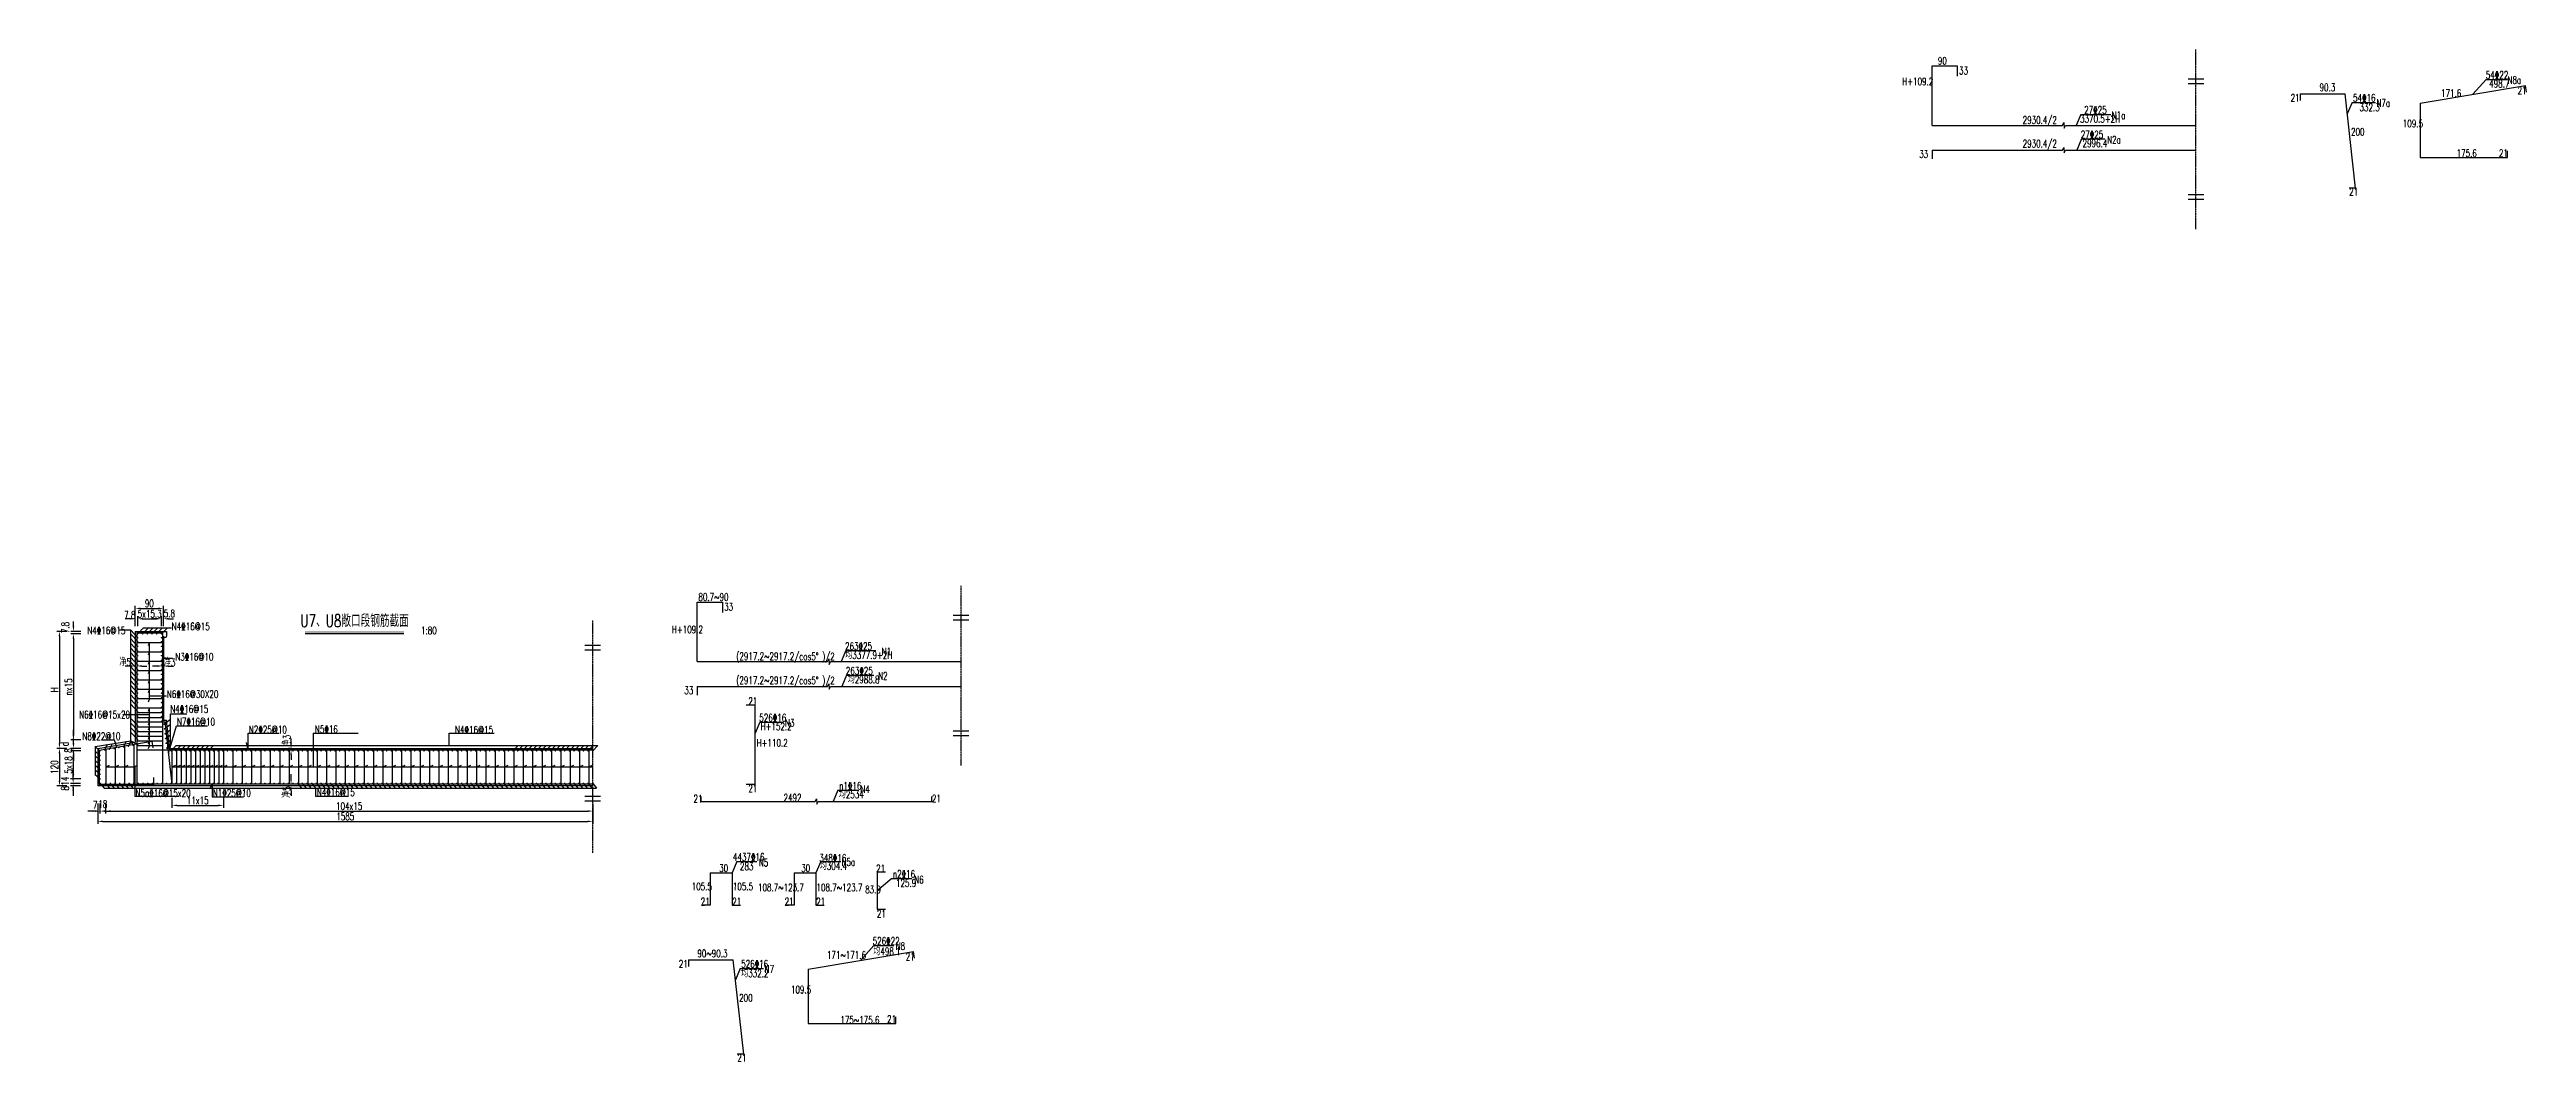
# Model space of a CAD drawing. Header units: millimetres. Extents: x -24222 to 32035, y -74604 to 14337.
# Drawn here: x -3096 to 4836, y -12843 to -9600 of the extents above; entities that cross this region are included whole.
import ezdxf
from ezdxf.enums import TextEntityAlignment as Align

# ---------------------------------------------------------------- set-up
doc = ezdxf.new("R2010")
doc.units = ezdxf.units.MM
doc.header["$LTSCALE"] = 0.25
doc.header["$MEASUREMENT"] = 0
doc.linetypes.add('ACAD_ISO04W100', pattern=[30, 24, -3, 0, -3])
for name, color, linetype in [('中心线', 5, 'ACAD_ISO04W100'), ('文字', 7, 'Continuous'), ('标注', 7, 'Continuous'), ('次轮廓线', 7, 'Continuous'), ('钢筋', 1, 'Continuous')]:
    doc.layers.add(name, color=color, linetype=linetype)
doc.styles.get("Standard").update_dxf_attribs({"font": 'simplex1.shx', "width": 0.7, "bigfont": 'hztxt.shx'})
doc.dimstyles.new('80', dxfattribs={"dimscale": 8, "dimtxt": 3, "dimasz": 2, "dimexe": 1, "dimexo": 1, "dimgap": 0.5, "dimtad": 1, "dimdec": 1, "dimdsep": 46, "dimtxsty": 'Standard', "dimcen": 0.5, "dimadec": 0, "dimazin": 0, "dimtfac": 1, "dimtdec": 1, "dimtofl": 0, "dimtmove": 2, "dimatfit": 3, "dimfxl": 0, "dimtolj": 1, "dimtzin": 0, "dimarcsym": 0})

msp = doc.modelspace()

# ---------------------------------------------------------------- texts
at = {"layer": '文字', "width": 0.7}
for s, p in [('90', (2950.713, -9648.017)), ('33', (3018.558, -9679.588)), ('54%%13222', (4705.422, -9693.58)), ('H+109.2', (2836.735, -9714.275)), ('21', (4080.428, -9766.913)), ('90.3', (4173.025, -9733.277)), ('54%%13216', (4280.366, -9766.972)), ('171.6', (4562.209, -9752.052)), ('498.7', (4716.144, -9721.473)), ('N8a', (4774.847, -9710.07)), ('21', (4807.134, -9743.53)), ('2930.4/2', (3222.248, -9837.975)), ('3370.5+2H', (3406.162, -9834.05)), ('27%%13225', (3419.32, -9805.692)), ('N1a', (3507.312, -9822.764)), ('332.3', (4300.875, -9797.256)), ('N7a', (4355.233, -9783.518)), ('109.5', (4439.648, -9849.269)), ('2930.4/2', (3222.248, -9913.502)), ('27%%13225', (3408.303, -9884.401)), ('2996.4', (3414.211, -9912.547)), ('N2a', (3492.731, -9901.279)), ('200', (4273.768, -9875.61)), ('33', (2891.056, -9947.174)), ('175.6', (4611.928, -9944.308)), ('21', (4747.431, -9944.196)), ('21', (4268.118, -10067.656)), ('80.7~90', (-1018.307, -11366.342)), ('33', (-935.901, -11397.912)), ('N4%%13216@15', (-2975.041, -11473.669)), ('N4%%13216@15', (-2704.77, -11460.489)), ('H+109.2', (-1103.094, -11470.392)), ('263%%13225', (-548.726, -11524.017)), ('N3%%13216@10', (-2693.197, -11557.912)), ('(2917.2~2917.2/cos5° )/2', (-897.132, -11556.3)), ('均3377.9+2H', (-548.296, -11552.375)), ('263%%13225', (-546.155, -11602.726)), ('N1', (-431.545, -11541.089)), ('N6%%13216@30X20', (-2720.337, -11677.658)), ('33', (-1063.402, -11665.499)), ('(2917.2~2917.2/cos5° )/2', (-897.132, -11633.319)), ('均2988.8', (-540.248, -11630.871)), ('N2', (-442.79, -11619.604)), ('N6%%13216@15x20', (-3001.183, -11743.283)), ('N4%%13216@15', (-2709.32, -11725.169)), ('21', (-858.369, -11700.373)), ('526%%13216', (-823.378, -11752.962)), ('N8%%13222@10', (-2990.923, -11812.608)), ('N7%%13216@10', (-2687.999, -11765.794)), ('N2%%13225@10', (-2457.744, -11791.258)), ('N5%%13216', (-2246.257, -11790.019)), ('N4%%13216@15', (-1797.478, -11791.704)), ('H+110.2', (-831.654, -11833.83)), ('H+152.2', (-819.042, -11781.107)), ('N3', (-740.966, -11769.84)), ('N5a%%13216@15x20', (-2820.645, -11994.527)), ('N1%%13225@10', (-2573.118, -11994.289)), ('N4%%13216@15', (-2240.14, -11992.047)), ('21', (-858.369, -11979.691)), ('均2534', (-568.958, -11998.813)), ('n1%%13216', (-567.683, -11971.253)), ('N4', (-499.624, -11982.351)), ('21', (-1034.024, -12012.636)), ('2492', (-745.574, -12009.544)), ('21', (-270.53, -12012.269)), ('30', (-951.803, -12235.362)), ('4437%%13216', (-907.545, -12199.596)), ('283', (-885.245, -12229.369)), ('N5', (-824.825, -12217.436)), ('30', (-689.111, -12235.362)), ('均304.4', (-629.744, -12228.336)), ('348%%13216', (-631.05, -12202.721)), ('N5a', (-560.125, -12215.498)), ('21', (-449.255, -12236.338)), ('105.5', (-1039.805, -12294.001)), ('105.5', (-907.98, -12294.001)), ('108.7~123.7', (-827.525, -12297.127)), ('108.7~123.7', (-640.088, -12297.127)), ('83.9', (-484.174, -12303.846)), ('n2%%13216', (-395.712, -12253.943)), ('125.9', (-385.544, -12282.814)), ('N6', (-327.384, -12272.213)), ('21', (-1010.93, -12342.581)), ('21', (-910.09, -12342.581)), ('21', (-742.166, -12342.581)), ('21', (-641.326, -12342.581)), ('21', (-446.855, -12381.357)), ('526%%13222', (-460.247, -12468.716)), ('21', (-1081.195, -12542.049)), ('90~90.3', (-1021.726, -12508.413)), ('526%%13216', (-881.257, -12542.107)), ('171~171.6', (-606.76, -12513.354)), ('均498.1', (-458.208, -12501.833)), ('N8', (-386.776, -12485.206)), ('21', (-354.489, -12518.666)), ('均332.2', (-881.393, -12572.392)), ('N7', (-806.391, -12558.654)), ('109.5', (-721.976, -12624.404)), ('200', (-887.855, -12650.746)), ('175~175.6', (-563.72, -12721.446)), ('21', (-414.193, -12719.332)), ('21', (-893.505, -12842.792))]:
    msp.add_text(s, height=24, rotation=359.8979341, dxfattribs=at).set_placement(p)
for s, height, p in [('U7、U8敞口段钢筋截面', 40, (-2119.477, -11430.443)), ('1:80', 24, (-1881.368, -11461.632))]:
    msp.add_text(s, height=height, dxfattribs=at).set_placement(p, align=Align.MIDDLE_CENTER)

# ---------------------------------------------------------------- blocks, each defined once
blk = doc.blocks.new('点筋')
at = {"layer": '钢筋', "const_width": 2.5}
blk.add_lwpolyline([(-1.25, 0, 1), (1.25, 0, 1)], format="xyb", close=True, dxfattribs=at)
blk = doc.blocks.new('*D267')
at = {"layer": 'Defpoints', "color": 0}
for p in [(-3019.2, -11839.5), (-3064.3, -11959.5), (-3019.2, -11959.5)]:
    blk.add_point(p, dxfattribs=at)
at = {"layer": '标注', "color": 0, "lineweight": -2}
for p, q in [((-3040.3, -11839.5), (-3072.3, -11839.5)), ((-3064.3, -11855.5), (-3064.3, -11943.5)), ((-3040.3, -11959.5), (-3072.3, -11959.5))]:
    blk.add_line(p, q, dxfattribs=at)
at = {"layer": '标注', "color": 0}
for points in [[(-3067, -11855.5), (-3061.7, -11855.5), (-3064.3, -11839.5)], [(-3067, -11943.5), (-3061.7, -11943.5), (-3064.3, -11959.5)]]:
    blk.add_solid(points, dxfattribs=at)
at = {"layer": '标注', "color": 0, "insert": (-3080.3, -11899.5), "char_height": 24, "attachment_point": 5, "rotation": 90}
blk.add_mtext('\\A1;120', dxfattribs=at)
blk = doc.blocks.new('*D276')
at = {"layer": 'Defpoints', "color": 0}
for p in [(-2821.6, -11479.5), (-2813.8, -11424.1), (-2813.8, -11472.3)]:
    blk.add_point(p, dxfattribs=at)
at = {"layer": '标注', "color": 0, "lineweight": -2}
for p, q in [((-2821.6, -11448.1), (-2821.6, -11416.1)), ((-2813.8, -11448.1), (-2813.8, -11416.1)), ((-2837.6, -11424.1), (-2853.6, -11424.1)), ((-2797.8, -11424.1), (-2781.8, -11424.1))]:
    blk.add_line(p, q, dxfattribs=at)
at = {"layer": '标注', "color": 0}
for points in [[(-2837.6, -11421.5), (-2837.6, -11426.8), (-2821.6, -11424.1)], [(-2797.8, -11421.5), (-2797.8, -11426.8), (-2813.8, -11424.1)]]:
    blk.add_solid(points, dxfattribs=at)
at = {"layer": '标注', "color": 0, "insert": (-2839.2, -11412.2), "char_height": 24, "attachment_point": 5}
blk.add_mtext('\\A1;7.8', dxfattribs=at)
blk = doc.blocks.new('*D277')
at = {"layer": 'Defpoints', "color": 0}
for p in [(-2737.4, -11472.3), (-2731.6, -11424.1), (-2731.6, -11472.3)]:
    blk.add_point(p, dxfattribs=at)
at = {"layer": '标注', "color": 0, "lineweight": -2}
for p, q in [((-2737.4, -11448.1), (-2737.4, -11416.1)), ((-2731.6, -11448.1), (-2731.6, -11416.1)), ((-2753.4, -11424.1), (-2769.4, -11424.1)), ((-2715.6, -11424.1), (-2699.6, -11424.1))]:
    blk.add_line(p, q, dxfattribs=at)
at = {"layer": '标注', "color": 0}
for points in [[(-2753.4, -11421.5), (-2753.4, -11426.8), (-2737.4, -11424.1)], [(-2715.6, -11421.5), (-2715.6, -11426.8), (-2731.6, -11424.1)]]:
    blk.add_solid(points, dxfattribs=at)
at = {"layer": '标注', "color": 0, "insert": (-2712.4, -11407), "char_height": 24, "attachment_point": 5}
blk.add_mtext('\\A1;5.8', dxfattribs=at)
blk = doc.blocks.new('*D268')
at = {"layer": 'Defpoints', "color": 0}
for p in [(-2731.6, -11390.9), (-2821.6, -11424.3), (-2731.6, -11424.3)]:
    blk.add_point(p, dxfattribs=at)
at = {"layer": '标注', "color": 0, "lineweight": -2}
for p, q in [((-2821.6, -11414.9), (-2821.6, -11382.9)), ((-2805.6, -11390.9), (-2747.6, -11390.9)), ((-2731.6, -11414.9), (-2731.6, -11382.9))]:
    blk.add_line(p, q, dxfattribs=at)
at = {"layer": '标注', "color": 0}
for points in [[(-2805.6, -11388.3), (-2805.6, -11393.6), (-2821.6, -11390.9)], [(-2747.6, -11388.3), (-2747.6, -11393.6), (-2731.6, -11390.9)]]:
    blk.add_solid(points, dxfattribs=at)
at = {"layer": '标注', "color": 0, "insert": (-2776.6, -11374.9), "char_height": 24, "attachment_point": 5}
blk.add_mtext('\\A1;90', dxfattribs=at)
blk = doc.blocks.new('*D278')
at = {"layer": 'Defpoints', "color": 0}
for p in [(-3019.5, -11847.5), (-2941.6, -11839.5), (-2934.6, -11847.5)]:
    blk.add_point(p, dxfattribs=at)
at = {"layer": '标注', "color": 0, "lineweight": -2}
for p, q in [((-3019.5, -11823.5), (-3019.5, -11807.5)), ((-2995.5, -11839.5), (-3027.5, -11839.5)), ((-2995.5, -11847.5), (-3027.5, -11847.5)), ((-3019.5, -11863.5), (-3019.5, -11879.5))]:
    blk.add_line(p, q, dxfattribs=at)
at = {"layer": '标注', "color": 0}
for points in [[(-3022.2, -11823.5), (-3016.8, -11823.5), (-3019.5, -11839.5)], [(-3022.2, -11863.5), (-3016.8, -11863.5), (-3019.5, -11847.5)]]:
    blk.add_solid(points, dxfattribs=at)
at = {"layer": '标注', "color": 0, "insert": (-3035.7, -11846.4), "char_height": 24, "attachment_point": 5, "rotation": 90}
blk.add_mtext('\\A1;8', dxfattribs=at)
blk = doc.blocks.new('*D269')
at = {"layer": 'Defpoints', "color": 0}
for p in [(-2941.6, -12039.7), (-1356.6, -12039.7), (-1356.6, -12073.4)]:
    blk.add_point(p, dxfattribs=at)
at = {"layer": '标注', "color": 0, "lineweight": -2}
for p, q in [((-2941.6, -12049.4), (-2941.6, -12081.4)), ((-1356.6, -12049.4), (-1356.6, -12081.4)), ((-2925.6, -12073.4), (-1372.6, -12073.4))]:
    blk.add_line(p, q, dxfattribs=at)
at = {"layer": '标注', "color": 0}
for points in [[(-2925.6, -12070.8), (-2925.6, -12076.1), (-2941.6, -12073.4)], [(-1372.6, -12070.8), (-1372.6, -12076.1), (-1356.6, -12073.4)]]:
    blk.add_solid(points, dxfattribs=at)
at = {"layer": '标注', "color": 0, "insert": (-2149.1, -12057.4), "char_height": 24, "attachment_point": 5}
blk.add_mtext('\\A1;1585', dxfattribs=at)
blk = doc.blocks.new('*D279')
at = {"layer": 'Defpoints', "color": 0}
for p in [(-2813.8, -11812.5), (-3019.5, -11839.5), (-2941.6, -11839.5)]:
    blk.add_point(p, dxfattribs=at)
at = {"layer": '标注', "color": 0, "lineweight": -2}
for p, q in [((-2995.5, -11812.5), (-3027.5, -11812.5)), ((-3019.5, -11796.5), (-3019.5, -11780.5)), ((-2995.5, -11839.5), (-3027.5, -11839.5)), ((-3019.5, -11855.5), (-3019.5, -11871.5))]:
    blk.add_line(p, q, dxfattribs=at)
at = {"layer": '标注', "color": 0}
for points in [[(-3022.2, -11796.5), (-3016.8, -11796.5), (-3019.5, -11812.5)], [(-3022.2, -11855.5), (-3016.8, -11855.5), (-3019.5, -11839.5)]]:
    blk.add_solid(points, dxfattribs=at)
at = {"layer": '标注', "color": 0, "insert": (-3047.7, -11825.8), "char_height": 24, "attachment_point": 5, "rotation": 90}
blk.add_mtext('\\A1;d', dxfattribs=at)
blk = doc.blocks.new('*D280')
at = {"layer": 'Defpoints', "color": 0}
for p in [(-2916.6, -11951.5), (-1356.6, -11951.5), (-1356.6, -12040.4)]:
    blk.add_point(p, dxfattribs=at)
at = {"layer": '标注', "color": 0, "lineweight": -2}
for p, q in [((-2916.6, -12016.4), (-2916.6, -12048.4)), ((-2900.6, -12040.4), (-1372.6, -12040.4)), ((-1356.6, -12016.4), (-1356.6, -12048.4))]:
    blk.add_line(p, q, dxfattribs=at)
at = {"layer": '标注', "color": 0}
for points in [[(-2900.6, -12037.7), (-2900.6, -12043.1), (-2916.6, -12040.4)], [(-1372.6, -12037.7), (-1372.6, -12043.1), (-1356.6, -12040.4)]]:
    blk.add_solid(points, dxfattribs=at)
at = {"layer": '标注', "color": 0, "insert": (-2136.6, -12024.4), "char_height": 24, "attachment_point": 5}
blk.add_mtext('\\A1;104x15', dxfattribs=at)
blk = doc.blocks.new('*D281')
at = {"layer": 'Defpoints', "color": 0}
for p in [(-2813.8, -11472.3), (-2737.4, -11424.1), (-2737.4, -11472.3)]:
    blk.add_point(p, dxfattribs=at)
at = {"layer": '标注', "color": 0, "lineweight": -2}
for p, q in [((-2813.8, -11448.1), (-2813.8, -11416.1)), ((-2737.4, -11448.1), (-2737.4, -11416.1)), ((-2797.8, -11424.1), (-2753.4, -11424.1))]:
    blk.add_line(p, q, dxfattribs=at)
at = {"layer": '标注', "color": 0}
for points in [[(-2797.8, -11421.5), (-2797.8, -11426.8), (-2813.8, -11424.1)], [(-2753.4, -11421.5), (-2753.4, -11426.8), (-2737.4, -11424.1)]]:
    blk.add_solid(points, dxfattribs=at)
at = {"layer": '标注', "color": 0, "insert": (-2775.6, -11408.1), "char_height": 24, "attachment_point": 5}
blk.add_mtext('\\A1;5x15.3', dxfattribs=at)
blk = doc.blocks.new('*D282')
at = {"layer": 'Defpoints', "color": 0}
for p in [(-2934.6, -11951.5), (-2916.6, -11951.5), (-2934.6, -12040.4)]:
    blk.add_point(p, dxfattribs=at)
at = {"layer": '标注', "color": 0, "lineweight": -2}
for p, q in [((-2950.6, -12040.4), (-2966.6, -12040.4)), ((-2934.6, -12016.4), (-2934.6, -12048.4)), ((-2916.6, -12016.4), (-2916.6, -12048.4)), ((-2900.6, -12040.4), (-2884.6, -12040.4))]:
    blk.add_line(p, q, dxfattribs=at)
at = {"layer": '标注', "color": 0}
for points in [[(-2950.6, -12037.7), (-2950.6, -12043.1), (-2934.6, -12040.4)], [(-2900.6, -12037.7), (-2900.6, -12043.1), (-2916.6, -12040.4)]]:
    blk.add_solid(points, dxfattribs=at)
at = {"layer": '标注', "color": 0, "insert": (-2925.6, -12018), "char_height": 24, "attachment_point": 5}
blk.add_mtext('\\A1;18', dxfattribs=at)
blk = doc.blocks.new('*D283')
at = {"layer": 'Defpoints', "color": 0}
for p in [(-2941.6, -11951.5), (-2934.6, -11951.5), (-2941.6, -12040.5)]:
    blk.add_point(p, dxfattribs=at)
at = {"layer": '标注', "color": 0, "lineweight": -2}
for p, q in [((-2957.6, -12040.5), (-2973.6, -12040.5)), ((-2941.6, -12016.5), (-2941.6, -12048.5)), ((-2934.6, -12016.5), (-2934.6, -12048.5)), ((-2918.6, -12040.5), (-2902.6, -12040.5))]:
    blk.add_line(p, q, dxfattribs=at)
at = {"layer": '标注', "color": 0}
for points in [[(-2957.6, -12037.8), (-2957.6, -12043.1), (-2941.6, -12040.5)], [(-2918.6, -12037.8), (-2918.6, -12043.1), (-2934.6, -12040.5)]]:
    blk.add_solid(points, dxfattribs=at)
at = {"layer": '标注', "color": 0, "insert": (-2949.8, -12020.2), "char_height": 24, "attachment_point": 5}
blk.add_mtext('\\A1;7', dxfattribs=at)
blk = doc.blocks.new('*D284')
at = {"layer": 'Defpoints', "color": 0}
for p in [(-3019.5, -11464.5), (-2813.8, -11464.5), (-2813.8, -11472.3)]:
    blk.add_point(p, dxfattribs=at)
at = {"layer": '标注', "color": 0, "lineweight": -2}
for p, q in [((-2995.5, -11464.5), (-3027.5, -11464.5)), ((-2995.5, -11472.3), (-3027.5, -11472.3)), ((-3019.5, -11448.5), (-3019.5, -11432.5)), ((-3019.5, -11488.3), (-3019.5, -11504.3))]:
    blk.add_line(p, q, dxfattribs=at)
at = {"layer": '标注', "color": 0}
for points in [[(-3022.2, -11448.5), (-3016.8, -11448.5), (-3019.5, -11464.5)], [(-3022.2, -11488.3), (-3016.8, -11488.3), (-3019.5, -11472.3)]]:
    blk.add_solid(points, dxfattribs=at)
at = {"layer": '标注', "color": 0, "insert": (-3045.5, -11452.2), "char_height": 24, "attachment_point": 5, "rotation": 90}
blk.add_mtext('\\A1;7.8', dxfattribs=at)
blk = doc.blocks.new('*D285')
at = {"layer": 'Defpoints', "color": 0}
for p in [(-3020.5, -11959.5), (-2934.6, -11951.5), (-2934.6, -11959.5)]:
    blk.add_point(p, dxfattribs=at)
at = {"layer": '标注', "color": 0, "lineweight": -2}
for p, q in [((-2996.5, -11951.5), (-3028.5, -11951.5)), ((-2996.5, -11959.5), (-3028.5, -11959.5)), ((-3020.5, -11935.5), (-3020.5, -11919.5)), ((-3020.5, -11975.5), (-3020.5, -11991.5))]:
    blk.add_line(p, q, dxfattribs=at)
at = {"layer": '标注', "color": 0}
for points in [[(-3023.2, -11935.5), (-3017.8, -11935.5), (-3020.5, -11951.5)], [(-3023.2, -11975.5), (-3017.8, -11975.5), (-3020.5, -11959.5)]]:
    blk.add_solid(points, dxfattribs=at)
at = {"layer": '标注', "color": 0, "insert": (-3046.5, -11967.5), "char_height": 24, "attachment_point": 5, "rotation": 90}
blk.add_mtext('\\A1;8', dxfattribs=at)
blk = doc.blocks.new('*D286')
at = {"layer": 'Defpoints', "color": 0}
for p in [(-3020.5, -11937.5), (-2934.6, -11937.5), (-2934.6, -11951.5)]:
    blk.add_point(p, dxfattribs=at)
at = {"layer": '标注', "color": 0, "lineweight": -2}
for p, q in [((-2996.5, -11937.5), (-3028.5, -11937.5)), ((-2996.5, -11951.5), (-3028.5, -11951.5)), ((-3020.5, -11921.5), (-3020.5, -11905.5)), ((-3020.5, -11967.5), (-3020.5, -11983.5))]:
    blk.add_line(p, q, dxfattribs=at)
at = {"layer": '标注', "color": 0}
for points in [[(-3023.2, -11921.5), (-3017.8, -11921.5), (-3020.5, -11937.5)], [(-3023.2, -11967.5), (-3017.8, -11967.5), (-3020.5, -11951.5)]]:
    blk.add_solid(points, dxfattribs=at)
at = {"layer": '标注', "color": 0, "insert": (-3046.5, -11944.5), "char_height": 24, "attachment_point": 5, "rotation": 90}
blk.add_mtext('\\A1;14', dxfattribs=at)
blk = doc.blocks.new('*D287')
at = {"layer": 'Defpoints', "color": 0}
for p in [(-3019.5, -11847.5), (-2934.6, -11847.5), (-2934.6, -11937.5)]:
    blk.add_point(p, dxfattribs=at)
at = {"layer": '标注', "color": 0, "lineweight": -2}
for p, q in [((-2995.5, -11847.5), (-3027.5, -11847.5)), ((-3019.5, -11921.5), (-3019.5, -11863.5)), ((-2995.5, -11937.5), (-3027.5, -11937.5))]:
    blk.add_line(p, q, dxfattribs=at)
at = {"layer": '标注', "color": 0}
for points in [[(-3022.2, -11863.5), (-3016.8, -11863.5), (-3019.5, -11847.5)], [(-3022.2, -11921.5), (-3016.8, -11921.5), (-3019.5, -11937.5)]]:
    blk.add_solid(points, dxfattribs=at)
at = {"layer": '标注', "color": 0, "insert": (-3035.5, -11892.5), "char_height": 24, "attachment_point": 5, "rotation": 90}
blk.add_mtext('\\A1;5x18', dxfattribs=at)
blk = doc.blocks.new('*D270')
at = {"layer": 'Defpoints', "color": 0}
for p in [(-3019.5, -11472.3), (-3019.5, -11812.5), (-3019.5, -11812.5)]:
    blk.add_point(p, dxfattribs=at)
at = {"layer": '标注', "color": 0, "lineweight": -2}
for p, q in [((-3019.5, -11472.3), (-3027.5, -11472.3)), ((-3019.5, -11488.3), (-3019.5, -11796.5)), ((-3019.5, -11812.5), (-3027.5, -11812.5))]:
    blk.add_line(p, q, dxfattribs=at)
at = {"layer": '标注', "color": 0}
for points in [[(-3022.2, -11488.3), (-3016.8, -11488.3), (-3019.5, -11472.3)], [(-3022.2, -11796.5), (-3016.8, -11796.5), (-3019.5, -11812.5)]]:
    blk.add_solid(points, dxfattribs=at)
at = {"layer": '标注', "color": 0, "insert": (-3035.5, -11642.4), "char_height": 24, "attachment_point": 5, "rotation": 90}
blk.add_mtext('\\A1;nx15', dxfattribs=at)
blk = doc.blocks.new('*D271')
at = {"layer": 'Defpoints', "color": 0}
for p in [(-3019.5, -11464.5), (-3064.3, -11839.5), (-3019.5, -11839.5)]:
    blk.add_point(p, dxfattribs=at)
at = {"layer": '标注', "color": 0, "lineweight": -2}
for p, q in [((-3040.3, -11464.5), (-3072.3, -11464.5)), ((-3064.3, -11480.5), (-3064.3, -11823.5)), ((-3040.3, -11839.5), (-3072.3, -11839.5))]:
    blk.add_line(p, q, dxfattribs=at)
at = {"layer": '标注', "color": 0}
for points in [[(-3067, -11480.5), (-3061.7, -11480.5), (-3064.3, -11464.5)], [(-3067, -11823.5), (-3061.7, -11823.5), (-3064.3, -11839.5)]]:
    blk.add_solid(points, dxfattribs=at)
at = {"layer": '标注', "color": 0, "insert": (-3080.3, -11652), "char_height": 24, "attachment_point": 5, "rotation": 90}
blk.add_mtext('\\A1;H', dxfattribs=at)
blk = doc.blocks.new('*D272')
at = {"layer": 'Defpoints', "color": 0}
for p in [(-2821.6, -11480.7), (-2816.3, -11485.5), (-2821.6, -11575.6)]:
    blk.add_point(p, dxfattribs=at)
at = {"layer": '标注', "color": 0, "lineweight": -2}
for p, q in [((-2837.6, -11575.6), (-2853.6, -11575.6)), ((-2821.6, -11551.6), (-2821.6, -11583.6)), ((-2816.3, -11551.6), (-2816.3, -11583.6)), ((-2800.3, -11575.6), (-2784.3, -11575.6))]:
    blk.add_line(p, q, dxfattribs=at)
at = {"layer": '标注', "color": 0}
for points in [[(-2837.6, -11572.9), (-2837.6, -11578.3), (-2821.6, -11575.6)], [(-2800.3, -11572.9), (-2800.3, -11578.3), (-2816.3, -11575.6)]]:
    blk.add_solid(points, dxfattribs=at)
at = {"layer": '标注', "color": 0, "insert": (-2853.9, -11563.3), "char_height": 24, "attachment_point": 5}
blk.add_mtext('\\A1;净5', dxfattribs=at)
blk = doc.blocks.new('*D288')
at = {"layer": 'Defpoints', "color": 0}
for p in [(-2734.9, -11479.5), (-2731.6, -11479.5), (-2734.9, -11575.6)]:
    blk.add_point(p, dxfattribs=at)
at = {"layer": '标注', "color": 0, "lineweight": -2}
for p, q in [((-2750.9, -11575.6), (-2766.9, -11575.6)), ((-2734.9, -11551.6), (-2734.9, -11583.6)), ((-2731.6, -11551.6), (-2731.6, -11583.6)), ((-2715.6, -11575.6), (-2699.6, -11575.6))]:
    blk.add_line(p, q, dxfattribs=at)
at = {"layer": '标注', "color": 0}
for points in [[(-2750.9, -11572.9), (-2750.9, -11578.3), (-2734.9, -11575.6)], [(-2715.6, -11572.9), (-2715.6, -11578.3), (-2731.6, -11575.6)]]:
    blk.add_solid(points, dxfattribs=at)
at = {"layer": '标注', "color": 0, "insert": (-2711.4, -11564.3), "char_height": 24, "attachment_point": 5}
blk.add_mtext('\\A1;净3', dxfattribs=at)
blk = doc.blocks.new('*D273')
at = {"layer": 'Defpoints', "color": 0}
for p in [(-2322.7, -11954.2), (-2322.7, -11959.5), (-2322.7, -11959.5)]:
    blk.add_point(p, dxfattribs=at)
at = {"layer": '标注', "color": 0, "lineweight": -2}
for p, q in [((-2322.7, -11954.2), (-2330.7, -11954.2)), ((-2322.7, -11959.5), (-2330.7, -11959.5)), ((-2322.7, -11938.2), (-2322.7, -11922.2)), ((-2322.7, -11975.5), (-2322.7, -11991.5))]:
    blk.add_line(p, q, dxfattribs=at)
at = {"layer": '标注', "color": 0}
for points in [[(-2325.4, -11938.2), (-2320.1, -11938.2), (-2322.7, -11954.2)], [(-2325.4, -11975.5), (-2320.1, -11975.5), (-2322.7, -11959.5)]]:
    blk.add_solid(points, dxfattribs=at)
at = {"layer": '标注', "color": 0, "insert": (-2336, -11979.6), "char_height": 24, "attachment_point": 5, "rotation": 90}
blk.add_mtext('\\A1;净5', dxfattribs=at)
blk = doc.blocks.new('*D274')
at = {"layer": 'Defpoints', "color": 0}
for p in [(-2322.7, -11839.5), (-2322.7, -11839.5), (-2322.7, -11844.5)]:
    blk.add_point(p, dxfattribs=at)
at = {"layer": '标注', "color": 0, "lineweight": -2}
for p, q in [((-2322.7, -11823.5), (-2322.7, -11807.5)), ((-2322.7, -11839.5), (-2330.7, -11839.5)), ((-2322.7, -11844.5), (-2330.7, -11844.5)), ((-2322.7, -11860.5), (-2322.7, -11876.5))]:
    blk.add_line(p, q, dxfattribs=at)
at = {"layer": '标注', "color": 0}
for points in [[(-2325.4, -11823.5), (-2320.1, -11823.5), (-2322.7, -11839.5)], [(-2325.4, -11860.5), (-2320.1, -11860.5), (-2322.7, -11844.5)]]:
    blk.add_solid(points, dxfattribs=at)
at = {"layer": '标注', "color": 0, "insert": (-2336, -11814.7), "char_height": 24, "attachment_point": 5, "rotation": 90}
blk.add_mtext('\\A1;净3', dxfattribs=at)
blk = doc.blocks.new('*D289')
at = {"layer": 'Defpoints', "color": 0}
for p in [(-2704.1, -11899), (-2539.1, -11899), (-2539.1, -12022.2)]:
    blk.add_point(p, dxfattribs=at)
at = {"layer": '标注', "color": 0, "lineweight": -2}
for p, q in [((-2704.1, -11998.2), (-2704.1, -12030.2)), ((-2688.1, -12022.2), (-2555.1, -12022.2)), ((-2539.1, -11998.2), (-2539.1, -12030.2))]:
    blk.add_line(p, q, dxfattribs=at)
at = {"layer": '标注', "color": 0}
for points in [[(-2688.1, -12019.5), (-2688.1, -12024.8), (-2704.1, -12022.2)], [(-2555.1, -12019.5), (-2555.1, -12024.8), (-2539.1, -12022.2)]]:
    blk.add_solid(points, dxfattribs=at)
at = {"layer": '标注', "color": 0, "insert": (-2621.6, -12006.2), "char_height": 24, "attachment_point": 5}
blk.add_mtext('\\A1;11x15', dxfattribs=at)

# ---------------------------------------------------------------- dimensions: what is measured, and where the dimension line sits
at = {"layer": '标注'}
for base, p1, p2, picture, middle in [((-2813.786, -11424.136), (-2821.586, -11479.5), (-2813.786, -11472.3), '*D276', (-2839.197, -11412.247)), ((-2731.586, -11424.136), (-2737.386, -11472.3), (-2731.586, -11472.3), '*D277', (-2712.449, -11406.979)), ((-2941.586, -12040.45), (-2934.585, -11951.501), (-2941.586, -11951.501), '*D283', (-2949.752, -12020.179)), ((-2934.585, -12040.395), (-2916.586, -11951.5), (-2934.585, -11951.501), '*D282', (-2925.585, -12018.012))]:
    dim = msp.add_linear_dim(base=base, p1=p1, p2=p2, dimstyle='80', dxfattribs=at)
    dim.commit()
    dim.dimension.update_dxf_attribs({"geometry": picture, "text_midpoint": middle, "dimtype": 160})
for base, p1, p2, text, picture, middle in [((-2737.386, -11424.136), (-2813.786, -11472.3), (-2737.386, -11472.3), '5x15.3', '*D281', (-2775.586, -11408.136)), ((-1356.586, -12040.394), (-2916.586, -11951.5), (-1356.586, -11951.5), '104x15', '*D280', (-2136.586, -12024.394)), ((-2539.086, -12022.159), (-2704.086, -11899), (-2539.086, -11899), '11x15', '*D289', (-2621.586, -12006.159))]:
    dim = msp.add_linear_dim(base=base, p1=p1, p2=p2, text=text, dimstyle='80', dxfattribs=at)
    dim.commit()
    dim.dimension.update_dxf_attribs({"geometry": picture, "text_midpoint": middle})
for base, p1, p2, picture, middle in [((-2731.586, -11390.937), (-2821.586, -11424.336), (-2731.586, -11424.336), '*D268', (-2776.586, -11374.937)), ((-1356.586, -12073.439), (-2941.586, -12039.694), (-1356.586, -12039.694), '*D269', (-2149.086, -12057.439))]:
    dim = msp.add_linear_dim(base=base, p1=p1, p2=p2, dimstyle='80', dxfattribs=at)
    dim.commit()
    dim.dimension.update_dxf_attribs({"geometry": picture, "text_midpoint": middle})
for base, p1, p2, text, picture, middle in [((-3064.341, -11839.5), (-3019.484, -11464.5), (-3019.484, -11839.5), 'H', '*D271', (-3080.341, -11652)), ((-3019.484, -11812.5), (-3019.484, -11472.3), (-3019.484, -11812.5), 'nx15', '*D270', (-3035.484, -11642.4)), ((-3019.484, -11847.501), (-2934.585, -11937.501), (-2934.585, -11847.501), '5x18', '*D287', (-3035.484, -11892.501))]:
    dim = msp.add_linear_dim(base=base, p1=p1, p2=p2, angle=90, text=text, dimstyle='80', dxfattribs=at)
    dim.commit()
    dim.dimension.update_dxf_attribs({"geometry": picture, "text_midpoint": middle})
for base, p1, p2, picture, middle in [((-3019.484, -11464.5), (-2813.786, -11472.3), (-2813.786, -11464.5), '*D284', (-3045.484, -11452.221)), ((-3019.484, -11847.5), (-2941.586, -11839.5), (-2934.586, -11847.5), '*D278', (-3035.734, -11846.371)), ((-3020.484, -11959.5), (-2934.585, -11951.501), (-2934.585, -11959.5), '*D285', (-3046.484, -11967.508))]:
    dim = msp.add_linear_dim(base=base, p1=p1, p2=p2, angle=90, dimstyle='80', dxfattribs=at)
    dim.commit()
    dim.dimension.update_dxf_attribs({"geometry": picture, "text_midpoint": middle, "dimtype": 160})
for base, p1, p2, text, picture, middle in [((-2821.586, -11575.598), (-2816.286, -11485.516), (-2821.586, -11480.716), '净5', '*D272', (-2853.895, -11563.319)), ((-2734.886, -11575.598), (-2731.586, -11479.5), (-2734.886, -11479.5), '净3', '*D288', (-2711.426, -11564.311))]:
    dim = msp.add_linear_dim(base=base, p1=p1, p2=p2, text=text, dimstyle='80', dxfattribs=at)
    dim.commit()
    dim.dimension.update_dxf_attribs({"geometry": picture, "text_midpoint": middle, "dimtype": 160})
for base, p1, p2, text, picture, middle in [((-3019.484, -11839.5), (-2813.786, -11812.5), (-2941.586, -11839.5), 'd', '*D279', (-3047.658, -11825.773)), ((-2322.727, -11839.5), (-2322.727, -11844.5), (-2322.727, -11839.5), '净3', '*D274', (-2336.003, -11814.659)), ((-2322.727, -11959.5), (-2322.727, -11954.2), (-2322.727, -11959.5), '净5', '*D273', (-2336.019, -11979.617))]:
    dim = msp.add_linear_dim(base=base, p1=p1, p2=p2, angle=90, text=text, dimstyle='80', dxfattribs=at)
    dim.commit()
    dim.dimension.update_dxf_attribs({"geometry": picture, "text_midpoint": middle, "dimtype": 160})
for base, p1, p2, picture, middle in [((-3064.341, -11959.5), (-3019.15, -11839.5), (-3019.15, -11959.5), '*D267', (-3080.341, -11899.5)), ((-3020.484, -11937.501), (-2934.585, -11951.501), (-2934.585, -11937.501), '*D286', (-3046.484, -11944.501))]:
    dim = msp.add_linear_dim(base=base, p1=p1, p2=p2, angle=90, dimstyle='80', dxfattribs=at)
    dim.commit()
    dim.dimension.update_dxf_attribs({"geometry": picture, "text_midpoint": middle})

# ---------------------------------------------------------------- linework, layer by layer
at = {"layer": '中心线'}
for p, q in [((3777.132, -10175.761), (3777.132, -9599.988)), ((-177.326, -11894.086), (-177.326, -11318.313)), ((-1356.586, -12173.773), (-1356.586, -11428.864))]:
    msp.add_line(p, q, dxfattribs=at)
at = {"layer": '文字'}
for p, q in [((4706.483, -9696.407), (4663.624, -9743.627)), ((4706.483, -9696.407), (4770.601, -9696.407)), ((3408.072, -9807.844), (3393.175, -9843.149)), ((3408.072, -9807.844), (3504.442, -9807.844)), ((4277.003, -9769.799), (4261.775, -9805.887)), ((4277.003, -9769.799), (4352.29, -9769.799)), ((3410.643, -9886.554), (3395.415, -9922.642)), ((3410.643, -9886.554), (3485.798, -9886.554)), ((-2277.615, -11471.429), (-1961.028, -11471.429)), ((-546.386, -11526.169), (-561.284, -11561.474)), ((-546.386, -11526.169), (-450.016, -11526.169)), ((-543.815, -11604.879), (-559.043, -11640.967)), ((-543.815, -11604.879), (-456.952, -11604.879)), ((-821.037, -11755.114), (-836.266, -11791.202)), ((-821.037, -11755.114), (-745.673, -11755.114)), ((-571.47, -11973.821), (-586.698, -12009.909)), ((-571.47, -11973.821), (-507.352, -11973.821)), ((-895.409, -12202.423), (-910.638, -12238.511)), ((-895.409, -12202.423), (-831.292, -12202.423)), ((-626.645, -12202.423), (-641.873, -12238.511)), ((-626.645, -12202.423), (-562.527, -12202.423)), ((-398.768, -12256.587), (-445.647, -12295.824)), ((-398.768, -12256.587), (-334.65, -12256.587)), ((-456.233, -12471.543), (-499.091, -12518.762)), ((-456.233, -12471.543), (-392.115, -12471.543)), ((-884.62, -12544.935), (-899.849, -12581.023)), ((-884.62, -12544.935), (-809.333, -12544.935))]:
    msp.add_line(p, q, dxfattribs=at)
at = {"layer": '文字', "const_width": 2}
msp.add_lwpolyline([(-2277.615, -11466.429), (-1961.028, -11466.429)], dxfattribs=at)
at = {"layer": '标注'}
for p, q in [((3752.132, -9693.79), (3802.132, -9693.79)), ((3752.132, -9708.79), (3802.132, -9708.79)), ((3752.132, -10064.991), (3802.132, -10064.991)), ((3752.132, -10079.991), (3802.132, -10079.991)), ((-202.326, -11412.115), (-152.326, -11412.115)), ((-2836.118, -11460.752), (-2873.317, -11460.752)), ((-2836.118, -11814.887), (-2836.118, -11460.752)), ((-2813.786, -11485), (-2836.118, -11460.752)), ((-2813.786, -11497.5), (-2836.118, -11473.252)), ((-2813.786, -11512.5), (-2836.118, -11488.252)), ((-2813.786, -11472.3), (-2794.838, -11452.976)), ((-2798.086, -11472.3), (-2779.138, -11452.976)), ((-2794.838, -11452.976), (-2705.409, -11452.976)), ((-2783.086, -11472.3), (-2764.138, -11452.976)), ((-2776.073, -11499.968), (-2780.588, -11511.086)), ((-2776.164, -11680), (-2776.086, -11500)), ((-2768.086, -11472.3), (-2749.138, -11452.976)), ((-2753.086, -11472.3), (-2734.138, -11452.976)), ((-2737.386, -11472.3), (-2718.438, -11452.976)), ((-202.326, -11427.115), (-152.326, -11427.115)), ((-2813.786, -11527.5), (-2836.118, -11503.252)), ((-2813.786, -11542.5), (-2836.118, -11518.252)), ((-2813.786, -11557.5), (-2836.118, -11533.252)), ((-2813.786, -11572.5), (-2836.118, -11548.252)), ((-2813.786, -11587.5), (-2836.118, -11563.252)), ((-2813.786, -11602.5), (-2836.118, -11578.252)), ((-2776.086, -11530), (-2780.601, -11541.118)), ((-2776.086, -11560), (-2780.601, -11571.118)), ((-2734.886, -11550.85), (-2724.998, -11548.06)), ((-2734.886, -11550.85), (-2702.063, -11550.85)), ((-1381.586, -11509.211), (-1331.586, -11509.211)), ((-1381.586, -11524.211), (-1331.586, -11524.211)), ((-2813.786, -11617.5), (-2836.118, -11593.252)), ((-2813.786, -11632.5), (-2836.118, -11608.252)), ((-2813.786, -11647.5), (-2836.118, -11623.252)), ((-2813.786, -11662.5), (-2836.118, -11638.252)), ((-2813.786, -11677.5), (-2836.118, -11653.252)), ((-2776.086, -11590), (-2780.601, -11601.118)), ((-2776.086, -11620), (-2780.601, -11631.118)), ((-2776.086, -11650), (-2780.601, -11661.118)), ((-2776.186, -11731.616), (-2861.39, -11731.616)), ((-2813.786, -11692.5), (-2836.118, -11668.252)), ((-2813.786, -11707.5), (-2836.118, -11683.252)), ((-2813.786, -11722.5), (-2836.118, -11698.252)), ((-2776.086, -11680), (-2780.601, -11691.118)), ((-2776.086, -11710), (-2780.601, -11721.118)), ((-2776.229, -11830), (-2776.177, -11710)), ((-2776.086, -11670.665), (-2721.59, -11670.665)), ((-2709.025, -11828.956), (-2709.025, -11728.383)), ((-2709.025, -11728.383), (-2656.023, -11728.383)), ((-2888.059, -11813.43), (-2929.999, -11813.43)), ((-2880.928, -11835.474), (-2888.059, -11813.43)), ((-2850.384, -11817.259), (-2858.867, -11834.643)), ((-2836.118, -11814.887), (-2843.676, -11832.111)), ((-2836.166, -11814.895), (-2828.486, -11829.58)), ((-2836.142, -11814.942), (-2813.786, -11827.5)), ((-2813.786, -11767.5), (-2836.118, -11743.252)), ((-2813.786, -11782.5), (-2836.118, -11758.252)), ((-2813.786, -11797.5), (-2836.118, -11773.252)), ((-2813.786, -11812.5), (-2836.118, -11788.252)), ((-2776.086, -11740), (-2780.601, -11751.118)), ((-2776.086, -11754.5), (-2780.601, -11765.618)), ((-2776.086, -11770), (-2780.601, -11781.118)), ((-2776.086, -11785), (-2780.601, -11796.118)), ((-2776.086, -11814.669), (-2780.601, -11825.787)), ((-2776.081, -11799.669), (-2780.597, -11810.787)), ((-2729.598, -11761.925), (-2709.025, -11745.627)), ((-2727.879, -11777.228), (-2709.025, -11762.293)), ((-2726.159, -11792.532), (-2709.025, -11778.958)), ((-2724.44, -11807.836), (-2709.025, -11795.624)), ((-2722.72, -11823.139), (-2709.025, -11812.29)), ((-2714.791, -11854.752), (-2689.763, -11766.799)), ((-2689.763, -11766.799), (-2590.708, -11766.799)), ((-2459.516, -11844.5), (-2459.516, -11790.82)), ((-2459.516, -11790.82), (-2360.813, -11790.82)), ((-2251.554, -11791.235), (-2107.836, -11791.235)), ((-2251.554, -11791.235), (-2251.554, -11899)), ((-1816.771, -11830.376), (-1816.771, -11791.235)), ((-1816.771, -11791.235), (-1671.984, -11791.235)), ((-202.326, -11783.316), (-152.326, -11783.316)), ((-202.326, -11798.316), (-152.326, -11798.316)), ((-2950.062, -11833.828), (-2950.061, -11924.128)), ((-2934.586, -11847.5), (-2950.062, -11833.828)), ((-2934.586, -11862.2), (-2950.062, -11848.828)), ((-2934.586, -11877.2), (-2950.062, -11863.828)), ((-2934.586, -11892.2), (-2950.062, -11878.828)), ((-2934.586, -11907.2), (-2950.062, -11893.828)), ((-2911.131, -11827.357), (-2919.629, -11844.77)), ((-2916.086, -11899), (-2904.189, -11893.484)), ((-2895.944, -11824.832), (-2904.438, -11842.238)), ((-2886.086, -11899), (-2874.189, -11893.484)), ((-2856.086, -11899), (-2844.189, -11893.484)), ((-2826.086, -11899), (-2814.189, -11893.484)), ((-2776.094, -11829.669), (-2780.61, -11840.787)), ((-2721.001, -11838.443), (-2709.025, -11828.956)), ((-2706.586, -11847.2), (-2690.572, -11830.376)), ((-2704.086, -11899), (-2692.189, -11893.484)), ((-2691.586, -11847.2), (-2675.572, -11830.376)), ((-2690.572, -11830.376), (-1340.572, -11830.376)), ((-2689.086, -11899), (-2677.189, -11893.484)), ((-2676.586, -11847.2), (-2660.572, -11830.376)), ((-2674.086, -11899), (-2662.189, -11893.484)), ((-2661.586, -11847.2), (-2645.572, -11830.376)), ((-2659.086, -11899), (-2647.189, -11893.484)), ((-2646.586, -11847.2), (-2630.572, -11830.376)), ((-2644.086, -11899), (-2632.189, -11893.484)), ((-2631.586, -11847.2), (-2615.572, -11830.376)), ((-2629.086, -11899), (-2617.189, -11893.484)), ((-2616.586, -11847.2), (-2600.572, -11830.376)), ((-2614.086, -11899), (-2602.189, -11893.484)), ((-2601.586, -11847.2), (-2585.572, -11830.376)), ((-2599.086, -11899), (-2587.189, -11893.484)), ((-2586.586, -11847.2), (-2570.572, -11830.376)), ((-2584.086, -11899), (-2572.189, -11893.484)), ((-2569.086, -11899), (-2557.189, -11893.484)), ((-2554.086, -11899), (-2542.189, -11893.484)), ((-2539.086, -11899), (-2527.189, -11893.484)), ((-2509.086, -11899), (-2497.189, -11893.484)), ((-2479.086, -11899), (-2467.189, -11893.484)), ((-2459.516, -11844.5), (-2465.772, -11820.506)), ((-2449.086, -11899), (-2437.189, -11893.484)), ((-2419.086, -11899), (-2407.189, -11893.484)), ((-2389.086, -11899), (-2377.189, -11893.484)), ((-2359.086, -11899), (-2347.189, -11893.484)), ((-2329.086, -11899), (-2317.189, -11893.484)), ((-2299.086, -11899), (-2287.189, -11893.484)), ((-2269.086, -11899), (-2257.189, -11893.484)), ((-2239.086, -11899), (-2227.189, -11893.484)), ((-2209.086, -11899), (-2197.189, -11893.484)), ((-2179.086, -11899), (-2167.189, -11893.484)), ((-2149.086, -11899), (-2137.189, -11893.484)), ((-2119.086, -11899), (-2107.189, -11893.484)), ((-2089.086, -11899), (-2077.189, -11893.484)), ((-2059.086, -11899), (-2047.189, -11893.484)), ((-2029.086, -11899), (-2017.189, -11893.484)), ((-1999.086, -11899), (-1987.189, -11893.484)), ((-1969.086, -11899), (-1957.189, -11893.484)), ((-1939.086, -11899), (-1927.189, -11893.484)), ((-1909.086, -11899), (-1897.189, -11893.484)), ((-1879.086, -11899), (-1867.189, -11893.484)), ((-1849.086, -11899), (-1837.189, -11893.484)), ((-1819.086, -11899), (-1807.189, -11893.484)), ((-1789.086, -11899), (-1777.189, -11893.484)), ((-1759.086, -11899), (-1747.189, -11893.484)), ((-1729.086, -11899), (-1717.189, -11893.484)), ((-1699.086, -11899), (-1687.189, -11893.484)), ((-1669.086, -11899), (-1657.189, -11893.484)), ((-1639.086, -11899), (-1627.189, -11893.484)), ((-1611.586, -11847.2), (-1595.572, -11830.376)), ((-1609.086, -11899), (-1597.189, -11893.484)), ((-1596.586, -11847.2), (-1580.572, -11830.376)), ((-1581.586, -11847.2), (-1565.572, -11830.376)), ((-1579.086, -11899), (-1567.189, -11893.484)), ((-1566.586, -11847.2), (-1550.572, -11830.376)), ((-1551.586, -11847.2), (-1535.572, -11830.376)), ((-1549.086, -11899), (-1537.189, -11893.484)), ((-1536.586, -11847.2), (-1520.572, -11830.376)), ((-1521.586, -11847.2), (-1505.572, -11830.376)), ((-1519.086, -11899), (-1507.189, -11893.484)), ((-1506.586, -11847.2), (-1490.572, -11830.376)), ((-1491.586, -11847.2), (-1475.572, -11830.376)), ((-1489.086, -11899), (-1477.189, -11893.484)), ((-1476.586, -11847.2), (-1460.572, -11830.376)), ((-1461.586, -11847.2), (-1445.572, -11830.376)), ((-1459.086, -11899), (-1447.189, -11893.484)), ((-1446.586, -11847.2), (-1430.572, -11830.376)), ((-1431.586, -11847.2), (-1415.572, -11830.376)), ((-1429.086, -11899), (-1417.189, -11893.484)), ((-1416.586, -11847.2), (-1400.572, -11830.376)), ((-1401.586, -11847.2), (-1385.572, -11830.376)), ((-1399.086, -11899), (-1387.189, -11893.484)), ((-1386.586, -11847.2), (-1370.572, -11830.376)), ((-1371.586, -11847.2), (-1355.572, -11830.376)), ((-1369.086, -11899), (-1357.189, -11893.484)), ((-1356.586, -11847.2), (-1340.572, -11830.376)), ((-2934.586, -11922.2), (-2950.062, -11908.828)), ((-2934.585, -11937.501), (-2950.061, -11924.128)), ((-2933.586, -11951.5), (-2921.408, -11967.025)), ((-2921.408, -11967.025), (-1344.408, -11967.025)), ((-2916.586, -11951.5), (-2904.408, -11967.025)), ((-2916.086, -11899), (-2823.046, -11899.021)), ((-2901.586, -11951.5), (-2889.408, -11967.025)), ((-2886.586, -11951.5), (-2874.408, -11967.025)), ((-2871.586, -11951.5), (-2859.408, -11967.025)), ((-2856.586, -11951.5), (-2844.408, -11967.025)), ((-2841.586, -11951.5), (-2829.408, -11967.025)), ((-2823.046, -11899.021), (-2823.046, -11992.426)), ((-2704.086, -11899), (-1356.586, -11899)), ((-2575.373, -11953.982), (-2582.118, -11965.066)), ((-2575.373, -11953.982), (-2575.373, -11995.082)), ((-2301.586, -11951.5), (-2289.408, -11967.025)), ((-2286.586, -11951.5), (-2274.408, -11967.025)), ((-2271.586, -11951.5), (-2259.408, -11967.025)), ((-2256.586, -11951.5), (-2244.408, -11967.025)), ((-2244.408, -11967.025), (-2244.408, -11993.106)), ((-2241.586, -11951.5), (-2229.408, -11967.025)), ((-2226.586, -11951.5), (-2214.408, -11967.025)), ((-2211.586, -11951.5), (-2199.408, -11967.025)), ((-2196.586, -11951.5), (-2184.408, -11967.025)), ((-2181.586, -11951.5), (-2169.408, -11967.025)), ((-2166.586, -11951.5), (-2154.408, -11967.025)), ((-2151.586, -11951.5), (-2139.408, -11967.025)), ((-2136.586, -11951.5), (-2124.408, -11967.025)), ((-2121.586, -11951.5), (-2109.408, -11967.025)), ((-2106.586, -11951.5), (-2094.408, -11967.025)), ((-2091.586, -11951.5), (-2079.408, -11967.025)), ((-2076.586, -11951.5), (-2064.408, -11967.025)), ((-2061.586, -11951.5), (-2049.408, -11967.025)), ((-2046.586, -11951.5), (-2034.408, -11967.025)), ((-2031.586, -11951.5), (-2019.408, -11967.025)), ((-2016.586, -11951.5), (-2004.408, -11967.025)), ((-2001.586, -11951.5), (-1989.408, -11967.025)), ((-1986.586, -11951.5), (-1974.408, -11967.025)), ((-1971.586, -11951.5), (-1959.408, -11967.025)), ((-1956.586, -11951.5), (-1944.408, -11967.025)), ((-1941.586, -11951.5), (-1929.408, -11967.025)), ((-1926.586, -11951.5), (-1914.408, -11967.025)), ((-1911.586, -11951.5), (-1899.408, -11967.025)), ((-1896.586, -11951.5), (-1884.408, -11967.025)), ((-1881.586, -11951.5), (-1869.408, -11967.025)), ((-1866.586, -11951.5), (-1854.408, -11967.025)), ((-1851.586, -11951.5), (-1839.408, -11967.025)), ((-1836.586, -11951.5), (-1824.408, -11967.025)), ((-1821.586, -11951.5), (-1809.408, -11967.025)), ((-1806.586, -11951.5), (-1794.408, -11967.025)), ((-1791.586, -11951.5), (-1779.408, -11967.025)), ((-1776.586, -11951.5), (-1764.408, -11967.025)), ((-1761.586, -11951.5), (-1749.408, -11967.025)), ((-1746.586, -11951.5), (-1734.408, -11967.025)), ((-1731.586, -11951.5), (-1719.408, -11967.025)), ((-1716.586, -11951.5), (-1704.408, -11967.025)), ((-1701.586, -11951.5), (-1689.408, -11967.025)), ((-1686.586, -11951.5), (-1674.408, -11967.025)), ((-1671.586, -11951.5), (-1659.408, -11967.025)), ((-1656.586, -11951.5), (-1644.408, -11967.025)), ((-1641.586, -11951.5), (-1629.408, -11967.025)), ((-1626.586, -11951.5), (-1614.408, -11967.025)), ((-1611.586, -11951.5), (-1599.408, -11967.025)), ((-1596.586, -11951.5), (-1584.408, -11967.025)), ((-1581.586, -11951.5), (-1569.408, -11967.025)), ((-1566.586, -11951.5), (-1554.408, -11967.025)), ((-1551.586, -11951.5), (-1539.408, -11967.025)), ((-1536.586, -11951.5), (-1524.408, -11967.025)), ((-1521.586, -11951.5), (-1509.408, -11967.025)), ((-1506.586, -11951.5), (-1494.408, -11967.025)), ((-1491.586, -11951.5), (-1479.408, -11967.025)), ((-1476.586, -11951.5), (-1464.408, -11967.025)), ((-1461.586, -11951.5), (-1449.408, -11967.025)), ((-1446.586, -11951.5), (-1434.408, -11967.025)), ((-1431.586, -11951.5), (-1419.408, -11967.025)), ((-1416.586, -11951.5), (-1404.408, -11967.025)), ((-1401.586, -11951.5), (-1389.408, -11967.025)), ((-1386.586, -11951.5), (-1374.408, -11967.025)), ((-1371.586, -11951.5), (-1359.408, -11967.025)), ((-1356.586, -11951.5), (-1344.408, -11967.025)), ((-2823.046, -11993.126), (-2681.5, -11993.126)), ((-2575.373, -11995.082), (-2474.595, -11995.082)), ((-2244.408, -11993.106), (-2138.837, -11993.106)), ((-1381.586, -11992.872), (-1331.586, -11992.872)), ((-1381.586, -12007.872), (-1331.586, -12007.872))]:
    msp.add_line(p, q, dxfattribs=at)
at = {"layer": '次轮廓线'}
for p, q in [((-2821.586, -11464.5), (-2731.586, -11464.5)), ((-2821.586, -11464.5), (-2821.586, -11819.5)), ((-2731.586, -11464.5), (-2721.586, -11464.5)), ((-2731.586, -11479.5), (-2731.586, -11749.5)), ((-2721.586, -11464.5), (-2721.586, -11479.5)), ((-2950.062, -11833.828), (-2836.118, -11814.887)), ((-2731.586, -11749.5), (-2721.586, -11749.5)), ((-2711.473, -11839.5), (-2721.586, -11749.5)), ((-2941.586, -11839.5), (-2821.586, -11819.5)), ((-2941.586, -11839.5), (-2941.586, -11959.5)), ((-2711.473, -11839.5), (-1356.586, -11839.5)), ((-1356.586, -11959.5), (-2941.586, -11959.5))]:
    msp.add_line(p, q, dxfattribs=at)
msp.add_arc((-2726.586, -11479.5), 5, 180, 0, dxfattribs=at)
at = {"layer": '钢筋'}
for p, q in [((2932.187, -9843.149), (2932.187, -9652.278)), ((2932.187, -9652.278), (3012.887, -9652.278)), ((3012.887, -9652.278), (3012.887, -9685.278)), ((4111.335, -9741.887), (4254.584, -9741.887)), ((4111.335, -9741.887), (4111.335, -9762.887)), ((4288.561, -10044.287), (4254.584, -9741.887)), ((4495.124, -9771.71), (4832.124, -9715.543)), ((4835.577, -9736.258), (4832.124, -9715.543)), ((4495.124, -9771.71), (4495.124, -9945.844)), ((2932.187, -9922.642), (2932.187, -9950.642)), ((4495.124, -9945.844), (4775.124, -9945.844)), ((4775.124, -9945.844), (4775.124, -9924.844)), ((4288.561, -10044.287), (4267.561, -10044.287)), ((-1022.271, -11561.474), (-1022.271, -11370.602)), ((-1022.271, -11370.602), (-941.571, -11370.602)), ((-941.571, -11370.602), (-941.571, -11403.602)), ((-2816.286, -11469.3), (-2816.286, -11954.2)), ((-2816.286, -11469.3), (-2734.886, -11469.3)), ((-2816.286, -11500), (-2734.886, -11500)), ((-2734.886, -11469.3), (-2734.886, -11954.2)), ((-2816.286, -11530), (-2734.886, -11530)), ((-2816.286, -11560), (-2734.886, -11560)), ((-2816.286, -11590), (-2734.886, -11590)), ((-2816.286, -11620), (-2734.886, -11620)), ((-2816.286, -11650), (-2734.886, -11650)), ((-1022.271, -11640.967), (-1022.271, -11668.967)), ((-2816.286, -11680), (-2734.886, -11680)), ((-2816.286, -11710), (-2734.886, -11710)), ((-2816.286, -11725), (-2734.886, -11725)), ((-836.266, -11700.989), (-865.266, -11700.989)), ((-836.266, -11955.189), (-836.266, -11700.989)), ((-2937.086, -11845.133), (-2767.586, -11816.883)), ((-2816.286, -11740), (-2734.886, -11740)), ((-2816.286, -11754.5), (-2726.055, -11754.5)), ((-2816.286, -11770), (-2734.886, -11770)), ((-2816.286, -11785), (-2734.886, -11785)), ((-2816.286, -11800), (-2734.886, -11800)), ((-2816.286, -11815), (-2734.886, -11815)), ((-2764.165, -11837.406), (-2767.586, -11816.883)), ((-2703.617, -11954.2), (-2726.055, -11754.5)), ((-2937.086, -11845.133), (-2937.086, -11954.2)), ((-2916.086, -11841.633), (-2916.086, -11954.2)), ((-2886.086, -11836.633), (-2886.086, -11954.2)), ((-2856.086, -11831.633), (-2856.086, -11954.2)), ((-2826.086, -11826.633), (-2826.086, -11953.5)), ((-2816.286, -11830), (-2734.886, -11830)), ((-2816.286, -11844.5), (-1356.586, -11844.5)), ((-2704.086, -11844.5), (-2704.086, -11954.2)), ((-2689.086, -11844.5), (-2689.086, -11954.2)), ((-2674.086, -11844.5), (-2674.086, -11954.2)), ((-2659.086, -11844.5), (-2659.086, -11954.2)), ((-2644.086, -11844.5), (-2644.086, -11954.2)), ((-2629.086, -11844.5), (-2629.086, -11954.2)), ((-2614.086, -11844.5), (-2614.086, -11954.2)), ((-2599.086, -11844.5), (-2599.086, -11954.2)), ((-2584.086, -11844.5), (-2584.086, -11954.2)), ((-2569.086, -11844.5), (-2569.086, -11954.2)), ((-2554.086, -11844.5), (-2554.086, -11954.2)), ((-2539.086, -11844.5), (-2539.086, -11954.2)), ((-2509.086, -11844.5), (-2509.086, -11954.2)), ((-2479.086, -11844.5), (-2479.086, -11954.2)), ((-2449.086, -11844.5), (-2449.086, -11954.2)), ((-2419.086, -11844.5), (-2419.086, -11954.2)), ((-2389.086, -11844.5), (-2389.086, -11954.2)), ((-2359.086, -11844.5), (-2359.086, -11954.2)), ((-2329.086, -11844.5), (-2329.086, -11953.5)), ((-2299.086, -11844.5), (-2299.086, -11953.5)), ((-2269.086, -11844.5), (-2269.086, -11953.5)), ((-2239.086, -11844.5), (-2239.086, -11953.5)), ((-2209.086, -11844.5), (-2209.086, -11953.5)), ((-2179.086, -11844.5), (-2179.086, -11953.5)), ((-2149.086, -11844.5), (-2149.086, -11954.2)), ((-2119.086, -11844.5), (-2119.086, -11954.2)), ((-2089.086, -11844.5), (-2089.086, -11954.2)), ((-2059.086, -11844.5), (-2059.086, -11954.2)), ((-2029.086, -11844.5), (-2029.086, -11954.2)), ((-1999.086, -11844.5), (-1999.086, -11954.2)), ((-1969.086, -11844.5), (-1969.086, -11954.2)), ((-1939.086, -11844.5), (-1939.086, -11954.2)), ((-1909.086, -11844.5), (-1909.086, -11954.2)), ((-1879.086, -11844.5), (-1879.086, -11954.2)), ((-1849.086, -11844.5), (-1849.086, -11953.5)), ((-1819.086, -11844.5), (-1819.086, -11954.2)), ((-1789.086, -11844.5), (-1789.086, -11954.2)), ((-1759.086, -11844.5), (-1759.086, -11954.2)), ((-1729.086, -11844.5), (-1729.086, -11954.2)), ((-1699.086, -11844.5), (-1699.086, -11953.5)), ((-1669.086, -11844.5), (-1669.086, -11954.2)), ((-1639.086, -11844.5), (-1639.086, -11954.2)), ((-1609.086, -11844.5), (-1609.086, -11954.2)), ((-1579.086, -11844.5), (-1579.086, -11954.2)), ((-1549.086, -11844.5), (-1549.086, -11954.2)), ((-1519.086, -11844.5), (-1519.086, -11954.2)), ((-1489.086, -11844.5), (-1489.086, -11954.2)), ((-1459.086, -11844.5), (-1459.086, -11954.2)), ((-1429.086, -11844.5), (-1429.086, -11954.2)), ((-1399.086, -11844.5), (-1399.086, -11954.2)), ((-1369.086, -11844.5), (-1369.086, -11954.2)), ((-2937.086, -11954.2), (-2761.086, -11954.2)), ((-1356.586, -11954.2), (-2816.286, -11954.2)), ((-2762.086, -11954.2), (-2762.086, -11933.2)), ((-836.266, -11955.189), (-865.266, -11955.189)), ((-1009.17, -12009.909), (-1009.17, -11993.909)), ((-270.477, -12009.909), (-270.477, -11993.909)), ((-980.326, -12238.511), (-910.638, -12238.511)), ((-980.326, -12238.511), (-980.326, -12342.111)), ((-910.638, -12238.511), (-910.638, -12342.111)), ((-711.562, -12238.511), (-641.873, -12238.511)), ((-711.562, -12238.511), (-711.562, -12342.111)), ((-641.873, -12238.511), (-641.873, -12342.111)), ((-445.647, -12235.43), (-445.647, -12354.618)), ((-445.647, -12235.43), (-419.407, -12235.43)), ((-980.326, -12342.111), (-1006.971, -12342.111)), ((-910.638, -12342.111), (-883.993, -12342.111)), ((-711.562, -12342.111), (-738.206, -12342.111)), ((-641.873, -12342.111), (-615.229, -12342.111)), ((-445.647, -12354.618), (-419.407, -12354.618)), ((-1050.288, -12517.023), (-907.04, -12517.023)), ((-1050.288, -12517.023), (-1050.288, -12538.023)), ((-873.062, -12819.423), (-907.04, -12517.023)), ((-666.499, -12546.846), (-329.499, -12490.679)), ((-326.047, -12511.393), (-329.499, -12490.679)), ((-666.499, -12546.846), (-666.499, -12720.98)), ((-666.499, -12720.98), (-386.499, -12720.98)), ((-386.499, -12720.98), (-386.499, -12699.98)), ((-873.062, -12819.423), (-894.062, -12819.423))]:
    msp.add_line(p, q, dxfattribs=at)
for points in [[(2932.187, -9843.149), (3349.66, -9843.149), (3354.354, -9834.319), (3354.965, -9851.978), (3359.66, -9843.149), (3777.132, -9843.149)], [(2932.187, -9922.642), (3349.66, -9922.642), (3354.354, -9913.812), (3354.965, -9931.471), (3359.66, -9922.642), (3777.132, -9922.642)], [(-1022.271, -11561.474), (-604.799, -11561.474), (-600.104, -11552.644), (-599.493, -11570.303), (-594.799, -11561.474), (-177.326, -11561.474)], [(-1022.271, -11640.967), (-604.799, -11640.967), (-600.104, -11632.137), (-599.493, -11649.796), (-594.799, -11640.967), (-177.326, -11640.967)], [(-1009.17, -12009.909), (-644.824, -12009.909), (-640.129, -12001.08), (-639.518, -12018.739), (-634.824, -12009.909), (-270.477, -12009.909)]]:
    msp.add_lwpolyline(points, dxfattribs=at)

# ---------------------------------------------------------------- block references
at = {"layer": '钢筋', "xscale": -1}
for p in [(-2813.786, -11472.3), (-2813.786, -11485), (-2813.786, -11497.5), (-2798.086, -11472.3), (-2783.086, -11472.3), (-2768.086, -11472.3), (-2753.086, -11472.3), (-2813.786, -11512.5), (-2813.786, -11527.5), (-2813.786, -11542.5), (-2813.786, -11557.5), (-2813.786, -11572.5), (-2813.786, -11587.5), (-2813.786, -11602.5), (-2813.786, -11617.5), (-2813.786, -11632.5), (-2813.786, -11647.5), (-2813.786, -11662.5), (-2813.786, -11677.5), (-2813.786, -11692.5), (-2813.786, -11707.5), (-2813.786, -11722.5), (-2813.786, -11737.5), (-2813.786, -11752.5), (-2813.786, -11767.5), (-2813.786, -11782.5), (-2813.786, -11797.5), (-2813.786, -11812.5), (-2934.585, -11847.501), (-2934.585, -11862.501), (-2934.585, -11877.501), (-2934.585, -11892.501), (-2919.629, -11844.77), (-2904.438, -11841.938), (-2889.248, -11839.707), (-2874.057, -11837.175), (-2858.867, -11834.643), (-2843.676, -11832.111), (-2828.486, -11829.58), (-2813.786, -11827.5), (-2706.586, -11847.2), (-2691.586, -11847.2), (-2676.586, -11847.2), (-2661.586, -11847.2), (-2646.586, -11847.2), (-2631.586, -11847.2), (-2616.586, -11847.2), (-2601.586, -11847.2), (-2586.586, -11847.2), (-2571.586, -11847.2), (-2556.586, -11847.2), (-2541.586, -11847.2), (-2526.586, -11847.2), (-2511.586, -11847.2), (-2496.586, -11847.2), (-2481.586, -11847.2), (-2466.586, -11847.2), (-2451.586, -11847.2), (-2436.586, -11847.2), (-2421.586, -11847.2), (-2406.586, -11847.2), (-2391.586, -11847.2), (-2376.586, -11847.2), (-2361.586, -11847.2), (-2346.586, -11847.2), (-2331.586, -11847.2), (-2316.586, -11847.2), (-2301.586, -11847.2), (-2286.586, -11847.2), (-2271.586, -11847.2), (-2256.586, -11847.2), (-2241.586, -11847.2), (-2226.586, -11847.2), (-2211.586, -11847.2), (-2196.586, -11847.2), (-2181.586, -11847.2), (-2166.586, -11847.2), (-2151.586, -11847.2), (-2136.586, -11847.2), (-2121.586, -11847.2), (-2106.586, -11847.2), (-2091.586, -11847.2), (-2076.586, -11847.2), (-2061.586, -11847.2), (-2046.586, -11847.2), (-2031.586, -11847.2), (-2016.586, -11847.2), (-2001.586, -11847.2), (-1986.586, -11847.2), (-1971.586, -11847.2), (-1956.586, -11847.2), (-1941.586, -11847.2), (-1926.586, -11847.2), (-1911.586, -11847.2), (-1896.586, -11847.2), (-1881.586, -11847.2), (-1866.586, -11847.2), (-1851.586, -11847.2), (-1836.586, -11847.2), (-1821.586, -11847.2), (-1806.586, -11847.2), (-1791.586, -11847.2), (-1776.586, -11847.2), (-1761.586, -11847.2), (-1746.586, -11847.2), (-1731.586, -11847.2), (-1716.586, -11847.2), (-1701.586, -11847.2), (-1686.586, -11847.2), (-1671.586, -11847.2), (-1656.586, -11847.2), (-1641.586, -11847.2), (-1626.586, -11847.2), (-1611.586, -11847.2), (-1596.586, -11847.2), (-1581.586, -11847.2), (-1566.586, -11847.2), (-1551.586, -11847.2), (-1536.586, -11847.2), (-1521.586, -11847.2), (-1506.586, -11847.2), (-1491.586, -11847.2), (-1476.586, -11847.2), (-1461.586, -11847.2), (-1446.586, -11847.2), (-1431.586, -11847.2), (-1416.586, -11847.2), (-1401.586, -11847.2), (-1386.586, -11847.2), (-1371.586, -11847.2), (-1356.586, -11847.2), (-2934.585, -11907.501), (-2934.585, -11922.501), (-2934.585, -11937.501), (-2934.585, -11951.501), (-2916.586, -11951.5), (-2901.586, -11951.5), (-2886.586, -11951.5), (-2871.586, -11951.5), (-2856.586, -11951.5), (-2841.586, -11951.5), (-2826.586, -11951.5), (-2811.586, -11951.5), (-2796.586, -11951.5), (-2781.586, -11951.5), (-2766.586, -11951.5), (-2751.586, -11951.5), (-2736.586, -11951.5), (-2721.586, -11951.5), (-2706.586, -11951.5), (-2691.586, -11951.5), (-2676.586, -11951.5), (-2661.586, -11951.5), (-2646.586, -11951.5), (-2631.586, -11951.5), (-2616.586, -11951.5), (-2601.586, -11951.5), (-2586.586, -11951.5), (-2571.586, -11951.5), (-2556.586, -11951.5), (-2541.586, -11951.5), (-2526.586, -11951.5), (-2511.586, -11951.5), (-2496.586, -11951.5), (-2481.586, -11951.5), (-2466.586, -11951.5), (-2451.586, -11951.5), (-2436.586, -11951.5), (-2421.586, -11951.5), (-2406.586, -11951.5), (-2391.586, -11951.5), (-2376.586, -11951.5), (-2361.586, -11951.5), (-2346.586, -11951.5), (-2331.586, -11951.5), (-2316.586, -11951.5), (-2301.586, -11951.5), (-2286.586, -11951.5), (-2271.586, -11951.5), (-2256.586, -11951.5), (-2241.586, -11951.5), (-2226.586, -11951.5), (-2211.586, -11951.5), (-2196.586, -11951.5), (-2181.586, -11951.5), (-2166.586, -11951.5), (-2151.586, -11951.5), (-2136.586, -11951.5), (-2121.586, -11951.5), (-2106.586, -11951.5), (-2091.586, -11951.5), (-2076.586, -11951.5), (-2061.586, -11951.5), (-2046.586, -11951.5), (-2031.586, -11951.5), (-2016.586, -11951.5), (-2001.586, -11951.5), (-1986.586, -11951.5), (-1971.586, -11951.5), (-1956.586, -11951.5), (-1941.586, -11951.5), (-1926.586, -11951.5), (-1911.586, -11951.5), (-1896.586, -11951.5), (-1881.586, -11951.5), (-1866.586, -11951.5), (-1851.586, -11951.5), (-1836.586, -11951.5), (-1821.586, -11951.5), (-1806.586, -11951.5), (-1791.586, -11951.5), (-1776.586, -11951.5), (-1761.586, -11951.5), (-1746.586, -11951.5), (-1731.586, -11951.5), (-1716.586, -11951.5), (-1701.586, -11951.5), (-1686.586, -11951.5), (-1671.586, -11951.5), (-1656.586, -11951.5), (-1641.586, -11951.5), (-1626.586, -11951.5), (-1611.586, -11951.5), (-1596.586, -11951.5), (-1581.586, -11951.5), (-1566.586, -11951.5), (-1551.586, -11951.5), (-1536.586, -11951.5), (-1521.586, -11951.5), (-1506.586, -11951.5), (-1491.586, -11951.5), (-1476.586, -11951.5), (-1461.586, -11951.5), (-1446.586, -11951.5), (-1431.586, -11951.5), (-1416.586, -11951.5), (-1401.586, -11951.5), (-1386.586, -11951.5), (-1371.586, -11951.5), (-1356.586, -11951.5)]:
    msp.add_blockref('点筋', p, dxfattribs=at)
at = {"layer": '钢筋'}
for p in [(-2737.386, -11472.3), (-2737.386, -11485), (-2737.386, -11497.5), (-2737.386, -11512.5), (-2737.386, -11527.5), (-2737.386, -11542.5), (-2737.386, -11557.5), (-2737.386, -11572.5), (-2737.386, -11587.5), (-2737.386, -11602.5), (-2737.386, -11617.5), (-2737.386, -11632.5), (-2737.386, -11647.5), (-2737.386, -11662.5), (-2737.386, -11677.5), (-2737.386, -11692.5), (-2737.386, -11707.5), (-2737.386, -11722.5), (-2737.386, -11737.5), (-2737.386, -11752.5), (-2729.598, -11761.925), (-2727.879, -11777.228), (-2726.159, -11792.532), (-2724.44, -11807.836), (-2722.72, -11823.139), (-2721.001, -11838.443)]:
    msp.add_blockref('点筋', p, dxfattribs=at)

msp.set_redraw_order([(e.dxf.handle, doc.entitydb.next_handle()) for e in msp.query("TEXT MTEXT ATTDEF DIMENSION ARC_DIMENSION")])  # texts and dimensions are drawn at this point

doc.saveas('drawing.dxf')
